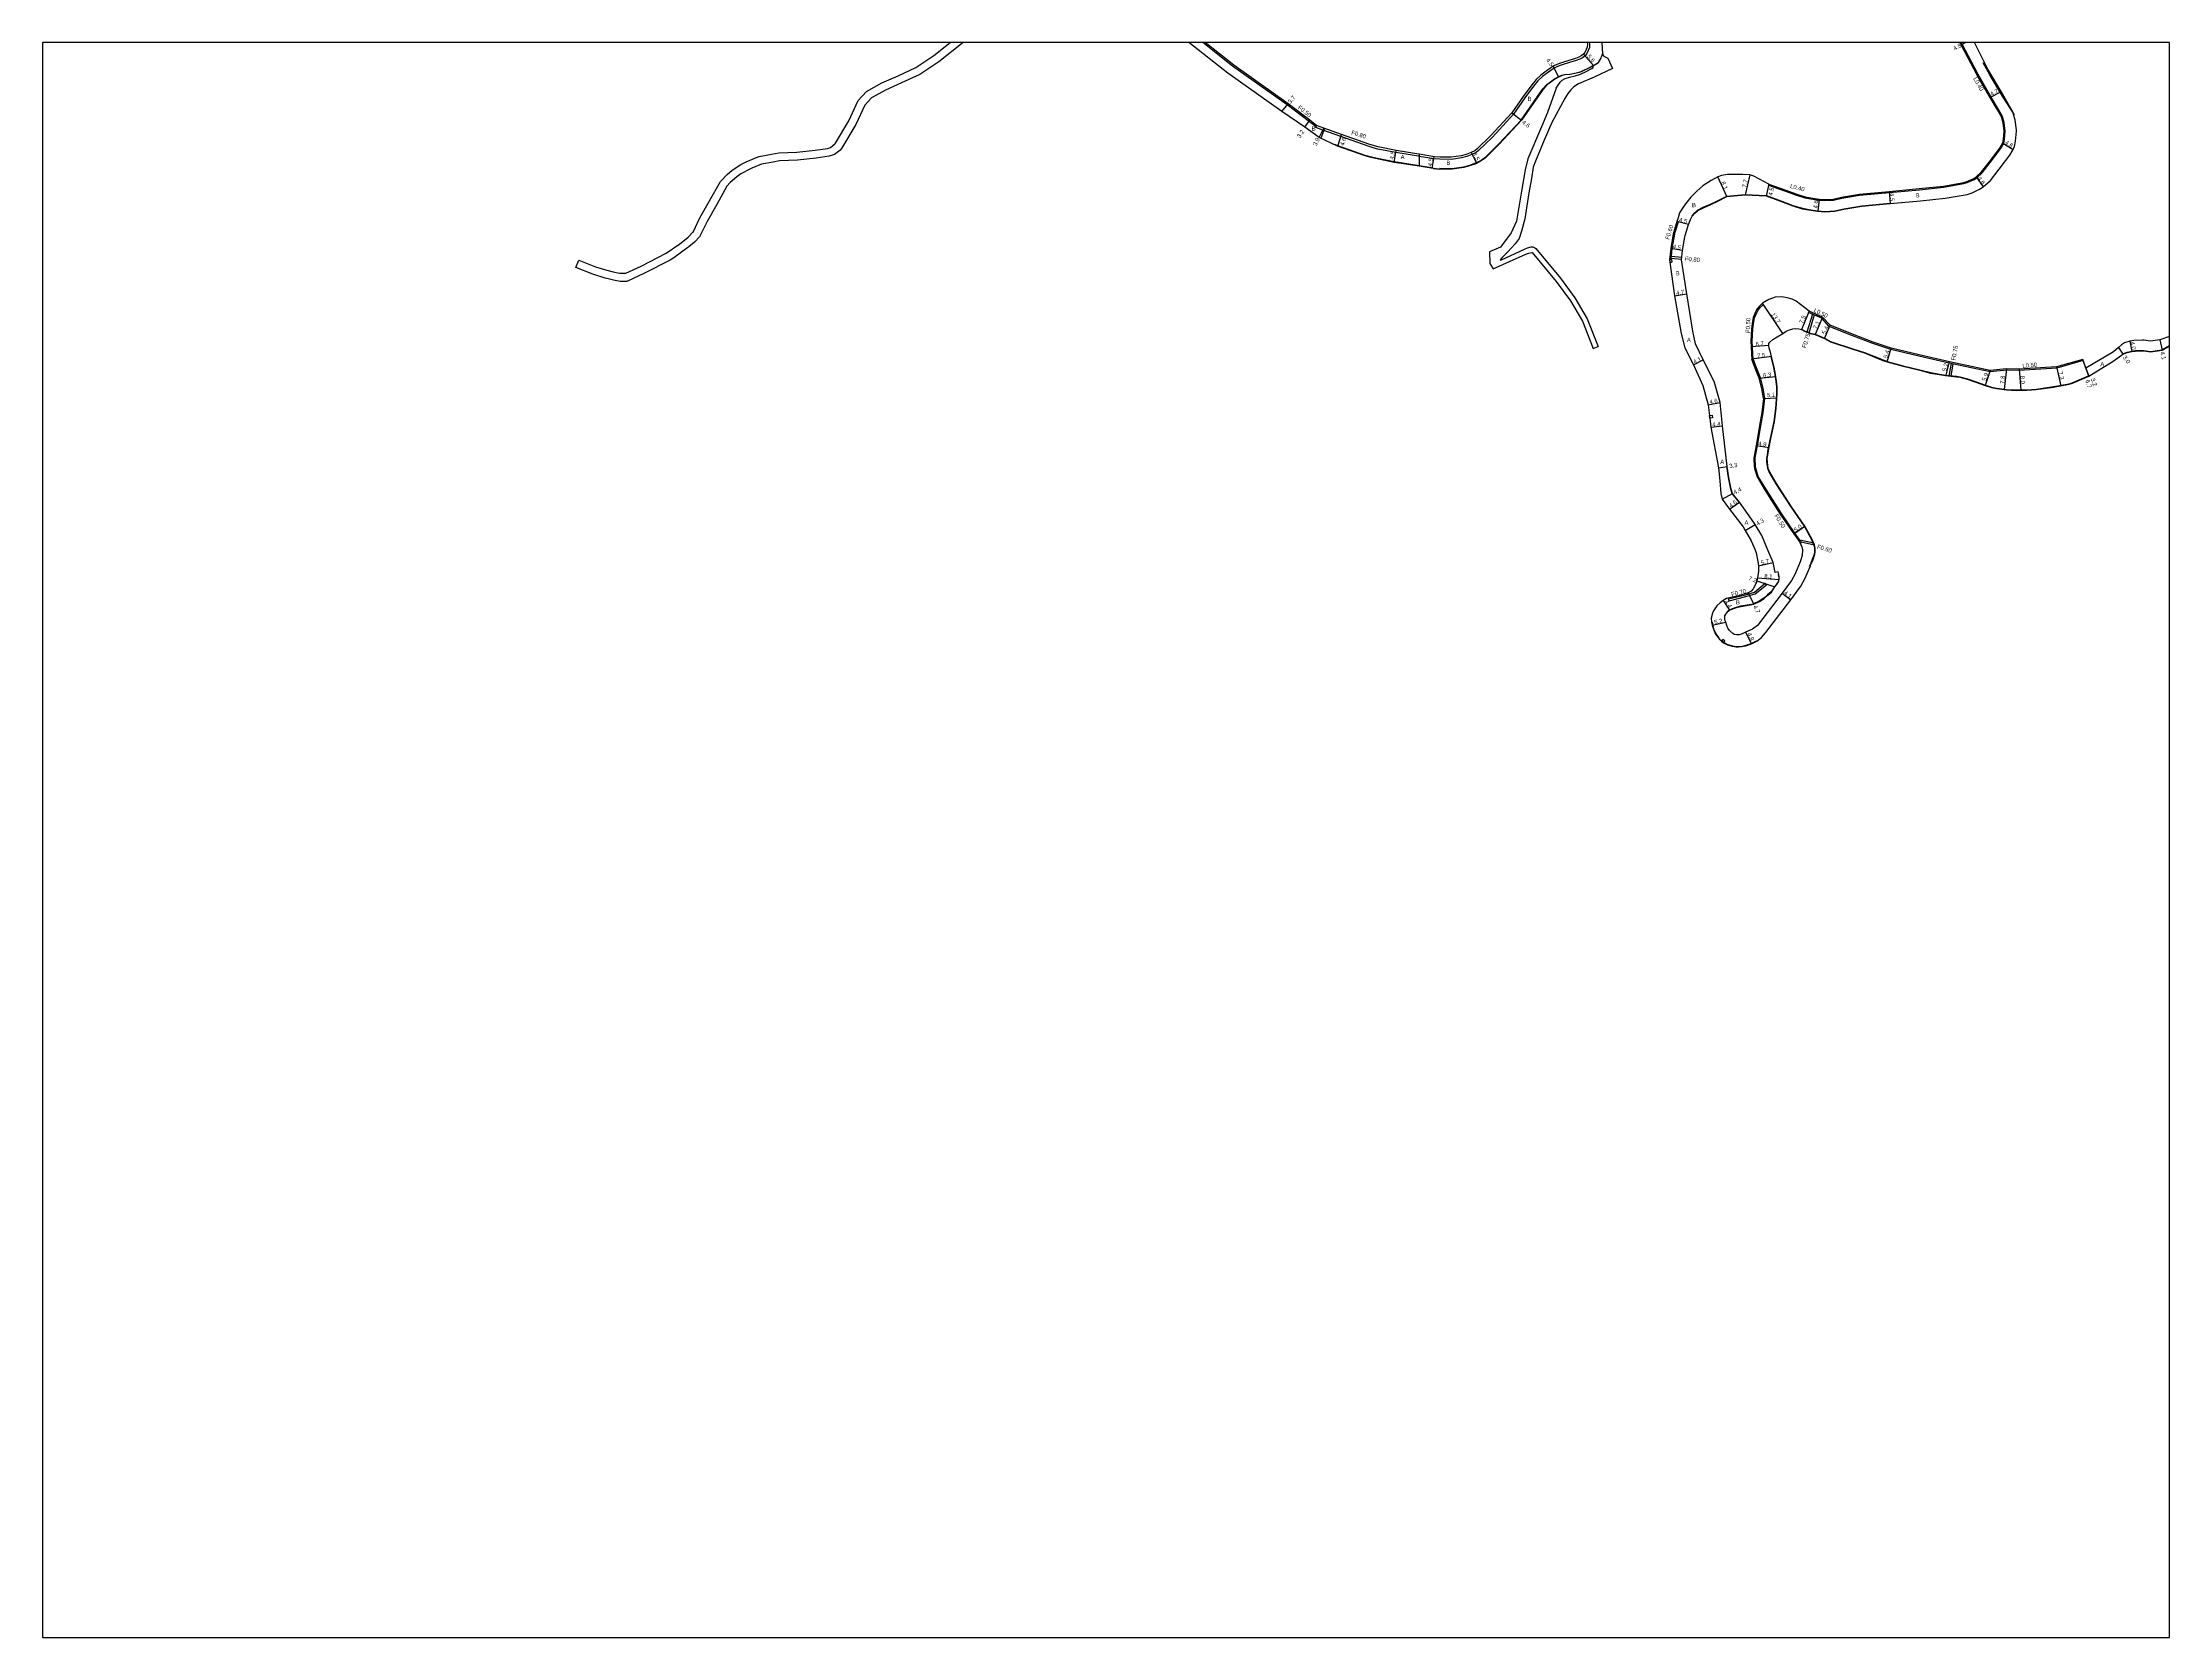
# Model space of a CAD drawing. Header units: metres. Extents: x -28000 to -24000, y -108000 to -105000.
# Drawn here: x -27200 to -26400, y -105600 to -105000 of the extents above; entities that cross this region are included whole.
import ezdxf

# ---------------------------------------------------------------- set-up
doc = ezdxf.new("R2010")
doc.units = ezdxf.units.M
doc.header["$LTSCALE"] = 2.5
for name, color, linetype in [('側溝・桝', 7, 'Continuous'), ('図郭', 7, 'Continuous'), ('幅員', 7, 'Continuous'), ('歩道・分離帯・安全施設', 7, 'Continuous'), ('舗装', 7, 'Continuous'), ('道路', 7, 'Continuous')]:
    doc.layers.add(name, color=color, linetype=linetype)
doc.styles.get("Standard").update_dxf_attribs({"font": ''})
doc.styles.get('Standard').set_extended_font_data('@MS PGothic')

msp = doc.modelspace()

# ---------------------------------------------------------------- linework, layer by layer
at = {"layer": '側溝・桝'}
for points in [[(-26723.96, -105029.45), (-26731.8, -105023.47), (-26752.37, -105008.85), (-26763.55, -105000)], [(-26618.25, -105000), (-26618.09, -105000.63), (-26618.19, -105001.87), (-26618.61, -105003), (-26619.16, -105004.11), (-26619.79, -105004.96), (-26620.79, -105005.71), (-26621.77, -105006.27), (-26623.2, -105006.79), (-26625.65, -105007.51), (-26628.47, -105008.4), (-26630.12, -105009.03), (-26631.4, -105009.65), (-26632.74, -105010.53), (-26634.49, -105011.78), (-26635.87, -105012.84), (-26637.57, -105014.45), (-26639.22, -105016.36), (-26642.43, -105020.8), (-26646.73, -105026.91), (-26654.68, -105035.54), (-26659.83, -105040.64), (-26660.81, -105041.36), (-26662.37, -105042.15), (-26664.34, -105042.83), (-26666.26, -105043.38), (-26670.1, -105043.95), (-26674.38, -105043.9), (-26676.51, -105043.74), (-26682.15, -105042.82)], [(-26550.65, -105053.31), (-26550.79, -105053.69), (-26544.78, -105055.77), (-26540.32, -105057.48), (-26537.11, -105058.41), (-26534.16, -105058.97), (-26531.83, -105059.32), (-26529.64, -105059.47), (-26526.42, -105059.27), (-26523.23, -105058.57), (-26516.55, -105057.4), (-26505.36, -105056.43), (-26494.05, -105055.37), (-26484.96, -105054.42), (-26477.31, -105053.07), (-26476.06, -105052.68), (-26473.44, -105051.5), (-26472.5, -105050.87), (-26470.39, -105048.97), (-26467.43, -105045.14), (-26463.53, -105039.95), (-26462.31, -105037.96), (-26462.07, -105036.52), (-26461.74, -105033.37), (-26461.74, -105033.31), (-26462.12, -105030.08), (-26462.84, -105027.77), (-26464.36, -105025.14), (-26467.03, -105020.52), (-26471.93, -105012.07), (-26477.96, -105000.66), (-26478.31, -105000)], [(-26718.38, -105032.97), (-26721.05, -105031.97), (-26720.77, -105031.22)], [(-26701.34, -105039), (-26711.63, -105035.39), (-26718.38, -105032.97)], [(-26697.74, -105040.06), (-26699.19, -105039.68), (-26701.34, -105039)], [(-26682.15, -105042.82), (-26682.42, -105042.77), (-26691.02, -105041.43), (-26697.74, -105040.06)], [(-26587.45, -105081.7), (-26587.39, -105081.17), (-26587.31, -105080.37), (-26587.02, -105077.51), (-26586.07, -105072.15), (-26585.88, -105071.35), (-26584.67, -105067.47), (-26584.66, -105067.45)], [(-26584.66, -105067.45), (-26585.24, -105067.3)], [(-26587.39, -105081.17), (-26583.51, -105081.54)], [(-26587.31, -105080.37), (-26583.43, -105080.74)], [(-26556.59, -105118.99), (-26556.75, -105117.25), (-26556.87, -105114.45), (-26556.91, -105112.49), (-26556.71, -105107.74), (-26556.48, -105105.85), (-26556.05, -105103.62), (-26555.51, -105102.16), (-26554.76, -105100.63), (-26553.93, -105099.68), (-26552.73, -105098.49)], [(-26552.73, -105098.49), (-26553.01, -105098.07)], [(-26534.29, -105102.15), (-26536.38, -105108.99)], [(-26535.75, -105101.5), (-26535.55, -105101.04)], [(-26432.4, -105119.66), (-26442.4, -105122.47), (-26456.49, -105123.33), (-26461.22, -105123.31), (-26467.44, -105123.94), (-26474.62, -105122.33), (-26482.88, -105120.57), (-26494.22, -105117.97), (-26504.79, -105115.49), (-26511.57, -105113.16), (-26519.41, -105110.21), (-26527.95, -105106.81), (-26530.8, -105103.71), (-26535.75, -105101.5)], [(-26533.6, -105102.46), (-26535.68, -105109.28)], [(-26482.88, -105125.41), (-26482.03, -105120.75)], [(-26482.13, -105125.49), (-26481.3, -105120.91)], [(-26538.89, -105188.28), (-26538.43, -105188.08), (-26538.55, -105187.81), (-26538.72, -105187.58), (-26538.91, -105187.31), (-26539.28, -105186.79), (-26540.88, -105184.51), (-26545.98, -105177.12), (-26551.59, -105168.29), (-26554.64, -105163.2), (-26555.57, -105160.08), (-26555.68, -105159.42), (-26555.8, -105156.41), (-26555.75, -105155.65), (-26554.96, -105151.65), (-26553.73, -105144.14), (-26552.83, -105139.27), (-26552.24, -105133.94)], [(-26533.77, -105188.38), (-26539.01, -105187.17)], [(-26533.52, -105189.05), (-26538.52, -105187.9)], [(-26565.81, -105209.31), (-26559.48, -105207.77), (-26556.11, -105206.8), (-26552.04, -105203.43)], [(-26565.65, -105209.99), (-26559.3, -105208.45), (-26555.78, -105207.43), (-26551.6, -105203.97)], [(-26551.6, -105203.97), (-26552.04, -105203.43)], [(-26565.65, -105209.99), (-26565.81, -105209.31)]]:
    msp.add_lwpolyline(points, dxfattribs=at)
at = {"layer": '側溝・桝', "flags": 128}
for points in [[(-26720.95, -105031.71), (-26723.96, -105029.45)], [(-26552.24, -105133.94), (-26552.78, -105130.04), (-26553.85, -105126.14), (-26555.64, -105121.72), (-26556.59, -105118.99)]]:
    msp.add_lwpolyline(points, dxfattribs=at)
at = {"layer": '側溝・桝'}
for points in [[(-26588.06, -105081.79), (-26587.93, -105082.66), (-26587.34, -105082.58), (-26587.04, -105082.53), (-26587.17, -105081.66), (-26587.45, -105081.7)], [(-26572.01, -105140.24), (-26571.89, -105141.23), (-26572.88, -105141.35), (-26573.01, -105140.36)], [(-26567.94, -105224.53), (-26568.47, -105225.26), (-26567.74, -105225.79), (-26567.21, -105225.07)]]:
    msp.add_lwpolyline(points, close=True, dxfattribs=at)
at = {"layer": '図郭'}
msp.add_lwpolyline([(-27200, -105600), (-26400, -105600), (-26400, -105000), (-27200, -105000)], close=True, dxfattribs=at)
at = {"layer": '幅員'}
for points in [[(-26616.66, -105008.59), (-26620.37, -105004.39)], [(-26478.31, -105000.85), (-26476.7, -105000)], [(-26631.8, -105008.95), (-26629.85, -105013.01)], [(-26733.81, -105025.96), (-26731.49, -105023.08)], [(-26467.38, -105020.72), (-26463.31, -105018.36)], [(-26725.18, -105031.9), (-26723.38, -105029.25)], [(-26647.35, -105026.4), (-26643.74, -105029.24)], [(-26719.79, -105035.74), (-26718.1, -105032.22)], [(-26712.81, -105039.01), (-26711.36, -105034.64)], [(-26462.69, -105037.82), (-26458.77, -105040.22)], [(-26691.67, -105045.07), (-26690.88, -105040.64)], [(-26566.46, -105057.92), (-26569.87, -105050.57)], [(-26557.78, -105049.83), (-26559.61, -105057.31)], [(-26550.65, -105053.31), (-26551.66, -105057.7)], [(-26472.75, -105050.56), (-26470.12, -105054.34)], [(-26531.78, -105058.93), (-26532.29, -105063.5)], [(-26505.4, -105056.03), (-26505.01, -105060.52)], [(-26580.89, -105068.42), (-26585.24, -105067.3)], [(-26583.18, -105078.2), (-26587.61, -105077.43)], [(-26586.14, -105095.31), (-26581.51, -105094.5)], [(-26545.45, -105109.49), (-26553.01, -105098.07)], [(-26535.55, -105101.04), (-26538.46, -105107.95)], [(-26530.5, -105103.29), (-26533.29, -105109.82)], [(-26529.79, -105111.35), (-26527.66, -105106.38)], [(-26403.68, -105111.79), (-26402.78, -105115.79)], [(-26579.02, -105121.26), (-26575.36, -105119.41)], [(-26550.69, -105113.97), (-26557.37, -105114.47)], [(-26549.64, -105118.11), (-26557.08, -105119.09)], [(-26506.24, -105120.17), (-26504.65, -105115)], [(-26430.34, -105125.51), (-26432.57, -105119.19)], [(-26419.17, -105114.77), (-26417.48, -105117.25)], [(-26414.94, -105112.32), (-26414.11, -105116.23)], [(-26554.32, -105126.3), (-26548.06, -105125.64)], [(-26483.97, -105125.14), (-26482.77, -105120.08)], [(-26467.41, -105123.44), (-26469.26, -105129.04)], [(-26461.24, -105122.81), (-26462.18, -105130.55)], [(-26456.5, -105122.83), (-26455.93, -105130.81)], [(-26442.48, -105121.98), (-26440.89, -105129.1)], [(-26431.4, -105122.49), (-26430.34, -105125.51)], [(-26573.52, -105136.27), (-26568.99, -105135.43)], [(-26552.74, -105133.95), (-26547.65, -105133.66)], [(-26572.46, -105144.72), (-26568.09, -105144.25)], [(-26555.46, -105151.57), (-26550.62, -105152.33)], [(-26569.56, -105160.02), (-26566.3, -105159.47)], [(-26568.22, -105171.74), (-26564.36, -105169.64)], [(-26565.49, -105175.59), (-26561.78, -105172.87)], [(-26559.56, -105183.54), (-26555.85, -105181.37)], [(-26541.29, -105184.8), (-26537.2, -105181.92)], [(-26554.6, -105196.91), (-26549.07, -105195.57)], [(-26556.38, -105211.29), (-26558.45, -105207.07)], [(-26555.18, -105202.46), (-26548.38, -105204.82)], [(-26554.89, -105201.43), (-26546.8, -105201.98)], [(-26545.67, -105207.19), (-26542.36, -105209.62)], [(-26567.85, -105209.85), (-26565.46, -105213.54)], [(-26572, -105219.2), (-26566.92, -105218.11)], [(-26559.43, -105221.83), (-26557.23, -105226.21)]]:
    msp.add_lwpolyline(points, dxfattribs=at)
at = {"layer": '幅員', "flags": 128}
for points in [[(-26677.29, -105047.36), (-26676.56, -105042.92)], [(-26662.68, -105041.41), (-26660.65, -105045.43)]]:
    msp.add_lwpolyline(points, dxfattribs=at)
at = {"layer": '歩道・分離帯・安全施設'}
for points in [[(-26458.28, -105027.19), (-26463.43, -105019.16), (-26467.53, -105012.15), (-26470.1, -105007.58)], [(-26652.2, -105038.08), (-26643.85, -105029.15), (-26635.69, -105017.4), (-26634.24, -105015.81)], [(-26682.15, -105046.41), (-26682.98, -105046.28), (-26691.65, -105044.93), (-26698.55, -105043.51), (-26700.17, -105043.09), (-26702.49, -105042.47), (-26712.85, -105038.84), (-26713.92, -105038.33)], [(-26652.2, -105038.08), (-26657.52, -105043.34), (-26658.95, -105044.4), (-26660.99, -105045.43), (-26663.28, -105046.22), (-26665.5, -105046.85), (-26669.86, -105047.5), (-26674.54, -105047.45)], [(-26676.93, -105047.27), (-26682.15, -105046.41)], [(-26676.66, -105047.3), (-26674.9, -105047.47)], [(-26579.67, -105065.19), (-26578.68, -105064.09), (-26577.56, -105063.17), (-26577.5, -105063.11), (-26575.11, -105061.87), (-26572.62, -105060.8), (-26569.95, -105059.55), (-26566.5, -105057.77), (-26559.61, -105057.16), (-26551.64, -105057.55), (-26551.61, -105057.56)], [(-26515.72, -105061.37), (-26505.03, -105060.37)], [(-26538.39, -105107.82), (-26537.26, -105108.45), (-26535.08, -105109.37), (-26533.25, -105109.68), (-26529.72, -105111.21), (-26527.48, -105112.46), (-26519.09, -105115.18), (-26514.71, -105116.61), (-26507.7, -105119.42), (-26506.19, -105120.02), (-26500.11, -105121.6), (-26493.85, -105123.16), (-26489.79, -105124.18), (-26486.44, -105124.79), (-26484.18, -105125.12), (-26480.1, -105125.57), (-26478.87, -105125.75), (-26476, -105126.53), (-26472.76, -105127.58), (-26469.21, -105128.9), (-26466.89, -105129.66), (-26465.06, -105130.02), (-26463.07, -105130.32), (-26461.27, -105130.49), (-26457.58, -105130.69), (-26453.68, -105130.61), (-26450.15, -105130.39), (-26443.63, -105129.44), (-26437.73, -105128.38), (-26436.57, -105127.96), (-26430.4, -105125.37)], [(-26550.59, -105161.48), (-26551.05, -105160.24), (-26551.23, -105159.19), (-26551.39, -105157.89), (-26551.44, -105156.51), (-26551.25, -105155.2), (-26550.89, -105152.91), (-26550.06, -105148.94), (-26548.73, -105142.61), (-26548.07, -105137.66), (-26547.83, -105134.16), (-26547.71, -105131.97), (-26547.72, -105129.55), (-26547.94, -105127.4), (-26548.32, -105124.93), (-26548.82, -105122.2), (-26549.79, -105118.14)], [(-26417.57, -105117.13), (-26417.55, -105117.12), (-26415.9, -105116.48), (-26414.13, -105116.08), (-26412.88, -105115.91), (-26410.85, -105115.83), (-26409.82, -105115.83), (-26408.74, -105116), (-26407.1, -105116.26), (-26402.83, -105115.65), (-26400, -105113.93)], [(-26561.9, -105172.96), (-26564.49, -105169.71), (-26565.02, -105168.03), (-26565.85, -105163.59), (-26566.47, -105159.5)], [(-26535.37, -105197.17), (-26535.2, -105196.76), (-26535.02, -105196.31), (-26534.21, -105194.4), (-26533.54, -105192.48), (-26533.37, -105191.54), (-26533.37, -105190.33), (-26533.53, -105189.64), (-26533.7, -105188.98), (-26534.47, -105187.05), (-26537.33, -105182), (-26542.35, -105174.72), (-26547.89, -105166.01), (-26550.59, -105161.48)], [(-26547.12, -105200.16), (-26546.96, -105201.19), (-26546.96, -105201.97), (-26547.04, -105202.43), (-26547.22, -105202.82), (-26547.79, -105203.82), (-26548.5, -105204.73), (-26549.83, -105206.64), (-26551.16, -105207.76), (-26552.59, -105209.01), (-26554.31, -105210.18), (-26556.42, -105211.15)], [(-26566.08, -105213.79), (-26565.53, -105213.41), (-26564.34, -105212.87), (-26562.52, -105212.27), (-26561.23, -105211.97), (-26556.42, -105211.15)], [(-26571.97, -105218.09), (-26571.7, -105219.45), (-26571.44, -105220.55), (-26571.01, -105221.61), (-26570.58, -105222.45), (-26569.93, -105223.47), (-26569.36, -105224.28), (-26568.52, -105225.07), (-26567.5, -105225.69), (-26566.44, -105226.33), (-26565.18, -105226.75), (-26564.29, -105226.96), (-26562.89, -105227.2), (-26561.07, -105227.16), (-26559.19, -105226.72), (-26557.36, -105226.08), (-26555.33, -105225.06)]]:
    msp.add_lwpolyline(points, dxfattribs=at)
at = {"layer": '歩道・分離帯・安全施設', "flags": 128}
for points in [[(-26634.24, -105015.81), (-26633.32, -105015.11), (-26631.32, -105013.66), (-26629.92, -105012.87), (-26628.52, -105012.22), (-26627.57, -105012), (-26625.54, -105011.91), (-26624.87, -105011.81), (-26622.04, -105011.11), (-26621.33, -105010.85), (-26617.67, -105009.18), (-26616.78, -105008.47)], [(-26551.61, -105057.56), (-26546.21, -105059.56), (-26541.61, -105061.32), (-26538.06, -105062.35), (-26534.85, -105062.96), (-26532.27, -105063.35), (-26529.65, -105063.53), (-26525.85, -105063.29), (-26522.45, -105062.54), (-26515.72, -105061.37)]]:
    msp.add_lwpolyline(points, dxfattribs=at)
at = {"layer": '舗装'}
for points in [[(-26616.66, -105008.59), (-26614.8, -105007.55), (-26613.97, -105006.21), (-26613.42, -105004.77), (-26613.29, -105004.28)], [(-26717.82, -105032.32), (-26719.22, -105036)], [(-26682.15, -105042), (-26682.15, -105046.56)], [(-26586.14, -105095.31), (-26581.51, -105094.5)], [(-26530.5, -105103.29), (-26533.29, -105109.82)], [(-26419.17, -105114.77), (-26417.48, -105117.25)], [(-26558.45, -105207.07), (-26556.38, -105211.29)]]:
    msp.add_lwpolyline(points, dxfattribs=at)
at = {"layer": '道路'}
for points in [[(-26853.78, -105000), (-26862.93, -105007.31), (-26870.06, -105012.05), (-26876.89, -105015.21), (-26882.93, -105017.88), (-26888.19, -105020.76), (-26890.65, -105023.54), (-26894.11, -105030.81), (-26899.46, -105039.9), (-26900.08, -105040.56), (-26902.17, -105042.13), (-26902.5, -105042.29), (-26904.1, -105042.75), (-26909.05, -105043.46), (-26916.04, -105044.26), (-26922.81, -105044.52), (-26925.25, -105045), (-26929.55, -105045.82), (-26933.24, -105047.25), (-26933.97, -105047.61), (-26937.31, -105049.42), (-26938.83, -105050.47), (-26941.38, -105052.67), (-26942.62, -105054.09), (-26946.44, -105060.93), (-26950.05, -105067.34), (-26952.89, -105073.12), (-26954.8, -105075.12), (-26956.97, -105076.87), (-26957.33, -105077.16), (-26962.54, -105080.95), (-26963.93, -105081.83), (-26973.53, -105086.79), (-26980.22, -105089.85), (-26981.96, -105089.92), (-26982.75, -105089.85), (-26985.29, -105089.37), (-26987.8, -105088.73), (-26988.37, -105088.59), (-26992.98, -105087.15), (-26999.4, -105084.63)], [(-26998.3, -105081.83), (-26991.98, -105084.32), (-26987.69, -105085.66), (-26985.36, -105086.25), (-26983.01, -105086.73), (-26980.65, -105086.75), (-26974.84, -105084.09), (-26965.49, -105079.26), (-26960.32, -105075.69), (-26959.22, -105074.82), (-26957.19, -105073.19), (-26955.38, -105071.34), (-26955.33, -105071.28), (-26952.71, -105065.95), (-26949.08, -105059.49), (-26945.02, -105052.23), (-26942.54, -105049.6), (-26940.65, -105048.06), (-26937.29, -105045.94), (-26935.3, -105044.91), (-26931.48, -105043.28), (-26930.4, -105042.93), (-26925.81, -105042.05), (-26923.05, -105041.53), (-26916.27, -105041.27), (-26909.44, -105040.49), (-26904.78, -105039.82), (-26903.63, -105039.45), (-26901.95, -105038.11), (-26901.78, -105037.92), (-26896.77, -105029.4), (-26893.17, -105021.86), (-26890.09, -105018.38), (-26884.27, -105015.18), (-26878.13, -105012.47), (-26871.53, -105009.42), (-26864.7, -105004.88), (-26858.59, -105000)], [(-26719.79, -105035.74), (-26725.18, -105031.9), (-26733.81, -105025.96), (-26754.21, -105011.53), (-26768.85, -105000)], [(-26723.38, -105029.25), (-26731.49, -105023.08), (-26751.98, -105008.51), (-26762.74, -105000)], [(-26619.08, -105000), (-26618.9, -105000.7), (-26618.98, -105001.7), (-26619.34, -105002.68), (-26619.84, -105003.69), (-26620.37, -105004.39), (-26621.23, -105005.04), (-26622.1, -105005.54), (-26623.45, -105006.03), (-26625.88, -105006.74), (-26628.73, -105007.65), (-26630.43, -105008.29), (-26631.8, -105008.95), (-26633.2, -105009.87), (-26634.96, -105011.14), (-26636.39, -105012.23), (-26638.15, -105013.9), (-26639.85, -105015.87), (-26643.08, -105020.33), (-26647.35, -105026.4), (-26655.26, -105034.99), (-26660.35, -105040.03), (-26661.23, -105040.68), (-26662.68, -105041.41), (-26664.58, -105042.07), (-26666.42, -105042.59), (-26670.16, -105043.15), (-26674.34, -105043.1), (-26676.42, -105042.94), (-26682.15, -105042)], [(-26613.29, -105004.28), (-26612.76, -105005.12), (-26611.29, -105005.92), (-26609.5, -105009.77), (-26616.4, -105013.07), (-26622.26, -105015.59), (-26624.03, -105016.71), (-26625.15, -105017.84), (-26626.31, -105019.19), (-26627.4, -105021.11), (-26632.25, -105030.06), (-26635.24, -105036.71), (-26638.5, -105044.57), (-26639.32, -105046.84), (-26639.97, -105051.12), (-26640.93, -105056.59), (-26642.5, -105066.28), (-26643.67, -105070.97), (-26644.57, -105073.71), (-26646.06, -105075.72), (-26648.83, -105078.7), (-26650.97, -105080.89), (-26651.8, -105081.74), (-26651.56, -105081.84), (-26651.29, -105081.8), (-26642.58, -105077.68)], [(-26613.46, -105000), (-26613.29, -105004.28)], [(-26550.65, -105053.31), (-26544.64, -105055.4), (-26540.2, -105057.1), (-26537.02, -105058.02), (-26534.1, -105058.57), (-26531.78, -105058.93), (-26529.64, -105059.07), (-26526.47, -105058.87), (-26523.31, -105058.17), (-26516.6, -105057.01), (-26505.4, -105056.03), (-26494.09, -105054.97), (-26485.01, -105054.03), (-26477.4, -105052.68), (-26476.2, -105052.3), (-26473.63, -105051.15), (-26472.75, -105050.56), (-26470.69, -105048.7), (-26467.75, -105044.9), (-26463.86, -105039.73), (-26462.69, -105037.82), (-26462.47, -105036.47), (-26462.14, -105033.35), (-26462.14, -105033.33), (-26462.51, -105030.16), (-26463.21, -105027.93), (-26464.7, -105025.35), (-26467.38, -105020.72), (-26472.28, -105012.26), (-26478.31, -105000.85), (-26478.76, -105000)], [(-26515.7, -105061.52), (-26505.01, -105060.52), (-26493.62, -105059.54), (-26484.38, -105058.59), (-26476.12, -105057.12), (-26474.16, -105056.49), (-26471.47, -105055.22), (-26470.12, -105054.34), (-26467.35, -105051.91), (-26464.08, -105047.68), (-26460.06, -105042.32), (-26458.77, -105040.22), (-26458.27, -105039.12), (-26457.91, -105037.08), (-26457.51, -105033.33), (-26457.52, -105032.8), (-26457.99, -105029.2), (-26458, -105029.17), (-26458.97, -105026.07), (-26460.71, -105023.06), (-26463.31, -105018.36), (-26468.26, -105010.03), (-26473.36, -105000)], [(-26634.14, -105015.92), (-26635.57, -105017.49), (-26643.74, -105029.24), (-26652.09, -105038.18)], [(-26630.63, -105017.21), (-26629.15, -105014.91), (-26628.43, -105014.15), (-26627.32, -105013.48), (-26625.66, -105013.06), (-26623.55, -105012.57), (-26621.49, -105011.88), (-26619.17, -105010.81), (-26617.28, -105009.77), (-26616.89, -105009.49), (-26616.66, -105008.59)], [(-26630.63, -105017.21), (-26633.94, -105026.31), (-26636.24, -105031.67)], [(-26636.24, -105031.67), (-26641.29, -105043.76), (-26642.4, -105047.84), (-26643.76, -105055.88), (-26645.59, -105067.15), (-26647.56, -105071.53), (-26651.58, -105076.98), (-26655.76, -105078.71), (-26655.6, -105083.17)], [(-26682.15, -105046.56), (-26683, -105046.42), (-26691.67, -105045.07), (-26698.58, -105043.66), (-26700.21, -105043.24), (-26702.53, -105042.61), (-26712.9, -105038.98), (-26719.79, -105035.74)], [(-26682.15, -105042), (-26682.29, -105041.98), (-26690.88, -105040.64), (-26697.57, -105039.28), (-26698.96, -105038.91), (-26701.08, -105038.24), (-26711.36, -105034.64), (-26718.1, -105032.22)], [(-26652.09, -105038.18), (-26657.42, -105043.46), (-26658.87, -105044.53), (-26660.93, -105045.57), (-26663.23, -105046.36), (-26665.47, -105047), (-26669.85, -105047.65), (-26674.54, -105047.6)], [(-26676.96, -105047.42), (-26682.15, -105046.56)], [(-26564.78, -105049.69), (-26566.25, -105049.7), (-26568.51, -105050.04), (-26569.87, -105050.57), (-26572.42, -105051.89), (-26575.47, -105053.88), (-26577.82, -105055.9), (-26579.98, -105058.17), (-26582.06, -105060.73), (-26583.16, -105062.35), (-26584.24, -105064.05), (-26584.84, -105065.93), (-26585.24, -105067.3), (-26586.46, -105071.19), (-26586.66, -105072.02), (-26587.61, -105077.43), (-26588.06, -105081.79), (-26587.93, -105082.66), (-26586.14, -105095.31), (-26583.67, -105109.5), (-26582.25, -105114.88), (-26579.02, -105121.26), (-26575.52, -105129.05), (-26573.52, -105136.27), (-26573.01, -105140.36), (-26572.88, -105141.35), (-26572.46, -105144.72), (-26569.56, -105160.02), (-26569.08, -105164.94), (-26568.71, -105169.61), (-26568.22, -105171.74), (-26565.49, -105175.59), (-26560.32, -105182.23), (-26559.56, -105183.54), (-26557.35, -105187.42), (-26555.92, -105190.64), (-26555.48, -105191.97), (-26554.83, -105195.23), (-26554.6, -105196.91), (-26554.6, -105198.95), (-26554.89, -105201.43), (-26555.18, -105202.46), (-26555.44, -105203.36), (-26556.55, -105205.49), (-26557.34, -105206.41), (-26558.45, -105207.07), (-26562.12, -105208.12), (-26564.5, -105208.68), (-26566.59, -105209.21), (-26567.85, -105209.85), (-26568.97, -105210.75), (-26570.19, -105211.87), (-26571.44, -105213.81), (-26571.83, -105214.64), (-26572.38, -105216.61), (-26572.23, -105218), (-26572, -105219.2), (-26571.54, -105220.64), (-26570.69, -105222.59), (-26569.3, -105224.51), (-26568.47, -105225.26), (-26567.74, -105225.79), (-26566.24, -105226.54), (-26564.48, -105227.07), (-26563.03, -105227.31), (-26562.15, -105227.34), (-26560.96, -105227.24), (-26560.32, -105227.14), (-26559.37, -105226.96), (-26557.23, -105226.21), (-26555.18, -105225.17), (-26553.42, -105223.81), (-26551.92, -105222.04), (-26542.36, -105209.62), (-26538.62, -105204.53), (-26537.04, -105201.54), (-26535.06, -105196.81), (-26534.89, -105196.37), (-26534.07, -105194.46), (-26533.39, -105192.52), (-26533.22, -105191.55), (-26533.22, -105190.31), (-26533.39, -105189.61), (-26533.55, -105188.93), (-26534.34, -105186.99), (-26537.2, -105181.92), (-26542.22, -105174.64), (-26547.76, -105165.93), (-26550.46, -105161.42)], [(-26550.65, -105053.31), (-26556.36, -105050.3), (-26557.78, -105049.83), (-26560.44, -105049.59), (-26564.78, -105049.69)], [(-26556.38, -105211.29), (-26554.24, -105210.31), (-26552.5, -105209.12), (-26551.06, -105207.87), (-26549.72, -105206.75), (-26548.38, -105204.82), (-26547.67, -105203.9), (-26547.08, -105202.89), (-26546.9, -105202.47), (-26546.8, -105201.98), (-26546.81, -105201.18), (-26546.98, -105200.12), (-26547.18, -105199.14), (-26548.26, -105199.36), (-26549.07, -105195.57), (-26551.3, -105190.29), (-26553.3, -105185.44), (-26555.85, -105181.37), (-26557.17, -105179.33), (-26561.78, -105172.87), (-26564.36, -105169.64), (-26564.88, -105168), (-26565.71, -105163.57), (-26566.3, -105159.47), (-26568.09, -105144.25), (-26568.99, -105135.43), (-26571.28, -105127.52), (-26575.36, -105119.41), (-26578.22, -105113.32), (-26579.26, -105108.54), (-26581.51, -105094.5), (-26583.53, -105081.75), (-26583.51, -105081.54), (-26583.43, -105080.74), (-26583.18, -105078.2), (-26582.27, -105073.05), (-26582.16, -105072.6), (-26580.89, -105068.42), (-26580.09, -105066.52), (-26579.54, -105065.27), (-26578.57, -105064.19), (-26577.46, -105063.28), (-26577.41, -105063.23), (-26575.03, -105062), (-26572.55, -105060.93), (-26569.88, -105059.68), (-26566.46, -105057.92), (-26559.61, -105057.31), (-26551.66, -105057.7)], [(-26655.6, -105083.17), (-26654.35, -105085.17), (-26642.12, -105079.66), (-26641, -105079.22), (-26639.85, -105079.02), (-26639.73, -105079.03), (-26639.7, -105079.05), (-26630.65, -105089.91), (-26625.34, -105097.12), (-26620.83, -105104.85), (-26616.73, -105115.08)], [(-26642.58, -105077.68), (-26641.45, -105077.24), (-26640.08, -105076.88), (-26639.44, -105076.89), (-26638.65, -105077.29), (-26638.38, -105077.5), (-26629.07, -105088.68), (-26623.67, -105096.02), (-26619.03, -105103.97), (-26614.87, -105114.34)], [(-26999.4, -105084.63), (-26998.3, -105081.83)], [(-26400, -105110.65), (-26403.68, -105111.79), (-26407.12, -105112.36), (-26408.04, -105112.25), (-26409.57, -105111.97), (-26410.16, -105111.94), (-26413.43, -105112.07), (-26414.94, -105112.32), (-26416.97, -105113), (-26418.02, -105113.68), (-26419.17, -105114.77), (-26421.1, -105116.41), (-26431.4, -105122.49), (-26432.4, -105119.66), (-26432.57, -105119.19), (-26442.48, -105121.98), (-26456.5, -105122.83), (-26461.24, -105122.81), (-26467.41, -105123.44), (-26474.52, -105121.85), (-26482.77, -105120.08), (-26494.11, -105117.48), (-26504.65, -105115), (-26511.4, -105112.69), (-26519.23, -105109.75), (-26527.66, -105106.38), (-26530.5, -105103.29), (-26535.55, -105101.04), (-26540.44, -105097.24), (-26541.89, -105096.58), (-26543.73, -105096.05), (-26545.83, -105095.72), (-26548.35, -105095.81), (-26550.72, -105096.61), (-26553.01, -105098.07), (-26554.29, -105099.33), (-26555.18, -105100.35), (-26555.97, -105101.96), (-26556.53, -105103.48), (-26556.98, -105105.78), (-26557.2, -105107.7), (-26557.41, -105112.49), (-26557.37, -105114.47), (-26557.25, -105117.28), (-26557.08, -105119.09)], [(-26549.64, -105118.11), (-26549.92, -105117.04), (-26550.32, -105115.7), (-26550.52, -105114.96), (-26550.69, -105113.97), (-26550.63, -105113.24), (-26550.34, -105112.68), (-26549.19, -105111.76), (-26547.51, -105110.73), (-26545.45, -105109.49), (-26544.13, -105108.6), (-26542.96, -105108.07), (-26541.62, -105107.67), (-26540.59, -105107.54), (-26539.44, -105107.65), (-26538.46, -105107.95)], [(-26538.46, -105107.95), (-26537.33, -105108.58), (-26535.12, -105109.52), (-26533.29, -105109.82), (-26529.79, -105111.35), (-26527.54, -105112.6), (-26519.14, -105115.33), (-26514.76, -105116.76), (-26507.76, -105119.56), (-26506.24, -105120.17), (-26500.15, -105121.75), (-26493.89, -105123.3), (-26489.83, -105124.33), (-26486.47, -105124.94), (-26484.2, -105125.26), (-26480.12, -105125.71), (-26478.9, -105125.9), (-26476.04, -105126.67), (-26472.81, -105127.72), (-26469.26, -105129.04), (-26466.93, -105129.8), (-26465.09, -105130.17), (-26463.09, -105130.46), (-26461.28, -105130.64), (-26457.59, -105130.84), (-26453.67, -105130.76), (-26450.13, -105130.54), (-26443.6, -105129.59), (-26437.69, -105128.53), (-26436.52, -105128.1), (-26430.34, -105125.51)], [(-26616.73, -105115.08), (-26614.87, -105114.34)], [(-26550.46, -105161.42), (-26550.9, -105160.21), (-26551.08, -105159.16), (-26551.24, -105157.88), (-26551.29, -105156.52), (-26551.1, -105155.22), (-26550.74, -105152.94), (-26549.91, -105148.97), (-26548.59, -105142.64), (-26547.92, -105137.68), (-26547.68, -105134.17), (-26547.56, -105131.97), (-26547.57, -105129.55), (-26547.79, -105127.38), (-26548.17, -105124.91), (-26548.68, -105122.17), (-26549.64, -105118.11)], [(-26430.34, -105125.51), (-26421.13, -105119.85), (-26419.37, -105118.6), (-26417.48, -105117.25), (-26415.86, -105116.62), (-26414.11, -105116.23), (-26412.87, -105116.05), (-26410.85, -105115.98), (-26409.83, -105115.98), (-26408.76, -105116.15), (-26407.1, -105116.41), (-26402.78, -105115.79), (-26400, -105114.11)], [(-26552.74, -105133.95), (-26553.33, -105139.2), (-26554.23, -105144.07), (-26555.46, -105151.57), (-26556.25, -105155.59), (-26556.3, -105156.4), (-26556.18, -105159.48), (-26556.06, -105160.2), (-26555.1, -105163.4), (-26552.02, -105168.55), (-26546.39, -105177.4), (-26541.29, -105184.8), (-26539.69, -105187.07), (-26539.12, -105187.87), (-26538.99, -105188.06), (-26538.89, -105188.28), (-26538.27, -105189.67), (-26538, -105190.9), (-26538.2, -105192.97), (-26538.79, -105195), (-26538.9, -105195.36), (-26540.75, -105199.83), (-26542.17, -105202.44), (-26545.67, -105207.19), (-26554.95, -105219.25), (-26556.78, -105220.68), (-26559.43, -105221.83), (-26560.7, -105222.5), (-26561.85, -105222.77), (-26562.91, -105222.87), (-26563.68, -105222.69), (-26564.21, -105222.34), (-26565.48, -105221.23), (-26566.08, -105220.32), (-26566.48, -105219.3), (-26566.92, -105218.11), (-26567.07, -105217.53), (-26567.18, -105216.95), (-26567.23, -105216.38), (-26567.18, -105215.72), (-26566.89, -105215.09), (-26566.52, -105214.49), (-26565.98, -105213.91), (-26565.46, -105213.54), (-26564.29, -105213.01), (-26562.47, -105212.42), (-26561.2, -105212.12), (-26556.38, -105211.29)]]:
    msp.add_lwpolyline(points, dxfattribs=at)
at = {"layer": '道路', "flags": 128}
for points in [[(-26616.66, -105008.59), (-26617.6, -105009.32), (-26621.27, -105010.99), (-26621.99, -105011.25), (-26624.84, -105011.96), (-26625.52, -105012.06), (-26627.55, -105012.15), (-26628.47, -105012.36), (-26629.85, -105013.01), (-26631.23, -105013.78), (-26633.23, -105015.23), (-26634.14, -105015.92)], [(-26720.77, -105031.22), (-26723.38, -105029.25)], [(-26718.1, -105032.22), (-26720.77, -105031.22)], [(-26676.96, -105047.42), (-26674.54, -105047.6)], [(-26551.66, -105057.7), (-26546.26, -105059.7), (-26541.66, -105061.46), (-26538.09, -105062.5), (-26534.87, -105063.11), (-26532.29, -105063.5), (-26529.65, -105063.68), (-26525.83, -105063.44), (-26522.42, -105062.69), (-26515.7, -105061.52)], [(-26552.74, -105133.95), (-26553.27, -105130.14), (-26554.32, -105126.3), (-26556.11, -105121.9), (-26557.08, -105119.09)]]:
    msp.add_lwpolyline(points, dxfattribs=at)

# ---------------------------------------------------------------- texts
at = {"layer": '側溝・桝'}
for s, rotation, p in [('L0.40', 300.0748, (-26473.88, -105013.6)), ('F0.50', 322.70781, (-26728.03, -105024.78)), ('F0.80', 342.66425, (-26707.86, -105034.5)), ('L0.40', 345.73729, (-26542.82, -105054.68)), ('F0.60', 72.66707, (-26588.21, -105074.29)), ('F0.80', 354.61193, (-26582.31, -105082.08)), ('F0.50', 87.59689, (-26557.82, -105109.3)), ('L0.50', 334.16697, (-26533.96, -105101.25)), ('F0.75', 73.01592, (-26536.73, -105115.11)), ('F0.75', 79.7587, (-26480.52, -105119.7)), ('L0.50', 5.63517, (-26455.23, -105122.5)), ('F0.50', 302.45568, (-26548.69, -105178.05)), ('F0.60', 343.14383, (-26532.69, -105190.31)), ('F0.70', 13.63289, (-26564.62, -105208.36))]:
    msp.add_text(s, height=1.6, rotation=rotation, dxfattribs=at).set_placement(p)
at = {"layer": '幅員'}
for s, rotation, p in [('4.5', 307.07113, (-26634.61, -105006.7)), ('5.6', 311.42344, (-26619.17, -105005.37)), ('4.8', 27.86149, (-26480.8, -105003.05)), ('3.7', 51.18348, (-26730.52, -105023.15)), ('4.7', 30.07198, (-26466.78, -105020.26)), ('4.6', 321.86965, (-26643.68, -105030.3)), ('3.2', 55.77418, (-26727.05, -105036.07)), ('3.9', 64.43575, (-26720.82, -105039.07)), ('4.6', 71.65781, (-26710.53, -105038.97)), ('4.6', 328.5355, (-26462.04, -105038.1)), ('4.5', 79.79364, (-26691.75, -105044.09)), ('4.5', 80.68475, (-26677.43, -105046.68)), ('4.5', 296.77346, (-26662.17, -105041.88)), ('8.1', 294.87306, (-26568.75, -105052.75)), ('7.7', 76.28273, (-26559.23, -105054.73)), ('4.5', 77.10002, (-26549.39, -105057.71)), ('4.6', 304.77222, (-26472.27, -105051.08)), ('4.6', 83.71134, (-26532.43, -105062.47)), ('4.5', 274.9535, (-26505.25, -105056.67)), ('4.5', 345.4847, (-26584.59, -105067.36)), ('4.5', 350.08489, (-26586.95, -105077.44)), ('4.7', 9.90777, (-26585.42, -105095.08)), ('13.7', 303.51638, (-26549.91, -105102.3)), ('7.5', 67.182, (-26537.86, -105105.87)), ('7.1', 66.88285, (-26532.61, -105107.99)), ('5.4', 66.79241, (-26529.32, -105109.9)), ('4.1', 26.82802, (-26578.66, -105120.97)), ('6.7', 4.26356, (-26555.63, -105114.24)), ('7.5', 7.57912, (-26554.96, -105118.71)), ('5.4', 72.9093, (-26506.12, -105118.93)), ('3.0', 304.17358, (-26417.64, -105118.45)), ('4.0', 281.98778, (-26414.76, -105112.69)), ('4.1', 282.67463, (-26403.46, -105116.41)), ('6.3', 6.03961, (-26552.79, -105126.04)), ('5.2', 76.58753, (-26483.91, -105123.8)), ('5.9', 71.65984, (-26469.01, -105127.49)), ('7.8', 83.13618, (-26462.18, -105128.47)), ('8.0', 274.09347, (-26456.06, -105125.41)), ('7.3', 282.58009, (-26441.79, -105123.92)), ('6.7', 289.43503, (-26431.66, -105127.15)), ('3.2', 289.43503, (-26429.66, -105126.54)), ('4.6', 10.56694, (-26572.85, -105136.04)), ('5.1', 3.26685, (-26551.37, -105133.44)), ('4.4', 6.08927, (-26571.88, -105144.56)), ('4.9', 351.00128, (-26554.75, -105151.57)), ('3.3', 9.44477, (-26565.43, -105160.14)), ('4.4', 28.60196, (-26563.45, -105170.05)), ('4.6', 36.23167, (-26564.99, -105175.09)), ('4.3', 30.22596, (-26554.97, -105181.79)), ('5.0', 35.11201, (-26540.61, -105184.2)), ('5.7', 13.66753, (-26553.41, -105196.52)), ('8.1', 356.06343, (-26552.43, -105201.5)), ('7.2', 340.86371, (-26558.48, -105202.22)), ('4.1', 323.71026, (-26545.24, -105207.38)), ('4.4', 302.96076, (-26567.44, -105210.3)), ('4.7', 296.1302, (-26556.64, -105212.17)), ('5.2', 12.11281, (-26571.05, -105218.89)), ('4.9', 296.66363, (-26558.87, -105222.47))]:
    msp.add_text(s, height=1.6, rotation=rotation, dxfattribs=at).set_placement(p)
at = {"layer": '舗装'}
for s, p in [('B', (-26641.44, -105021.99)), ('B', (-26722.64, -105033.12)), ('A', (-26689.17, -105043.85)), ('B', (-26671.94, -105046.05)), ('B', (-26579.59, -105061.94)), ('B', (-26495.45, -105058.23)), ('B', (-26585.72, -105087.58)), ('A', (-26581.5, -105112.68)), ('A', (-26426, -105121.76)), ('A', (-26568.97, -105158.49)), ('A', (-26559.84, -105181.36)), ('B', (-26563.06, -105211.39))]:
    msp.add_text(s, height=1.6, dxfattribs=at).set_placement(p)

doc.saveas('drawing.dxf')
